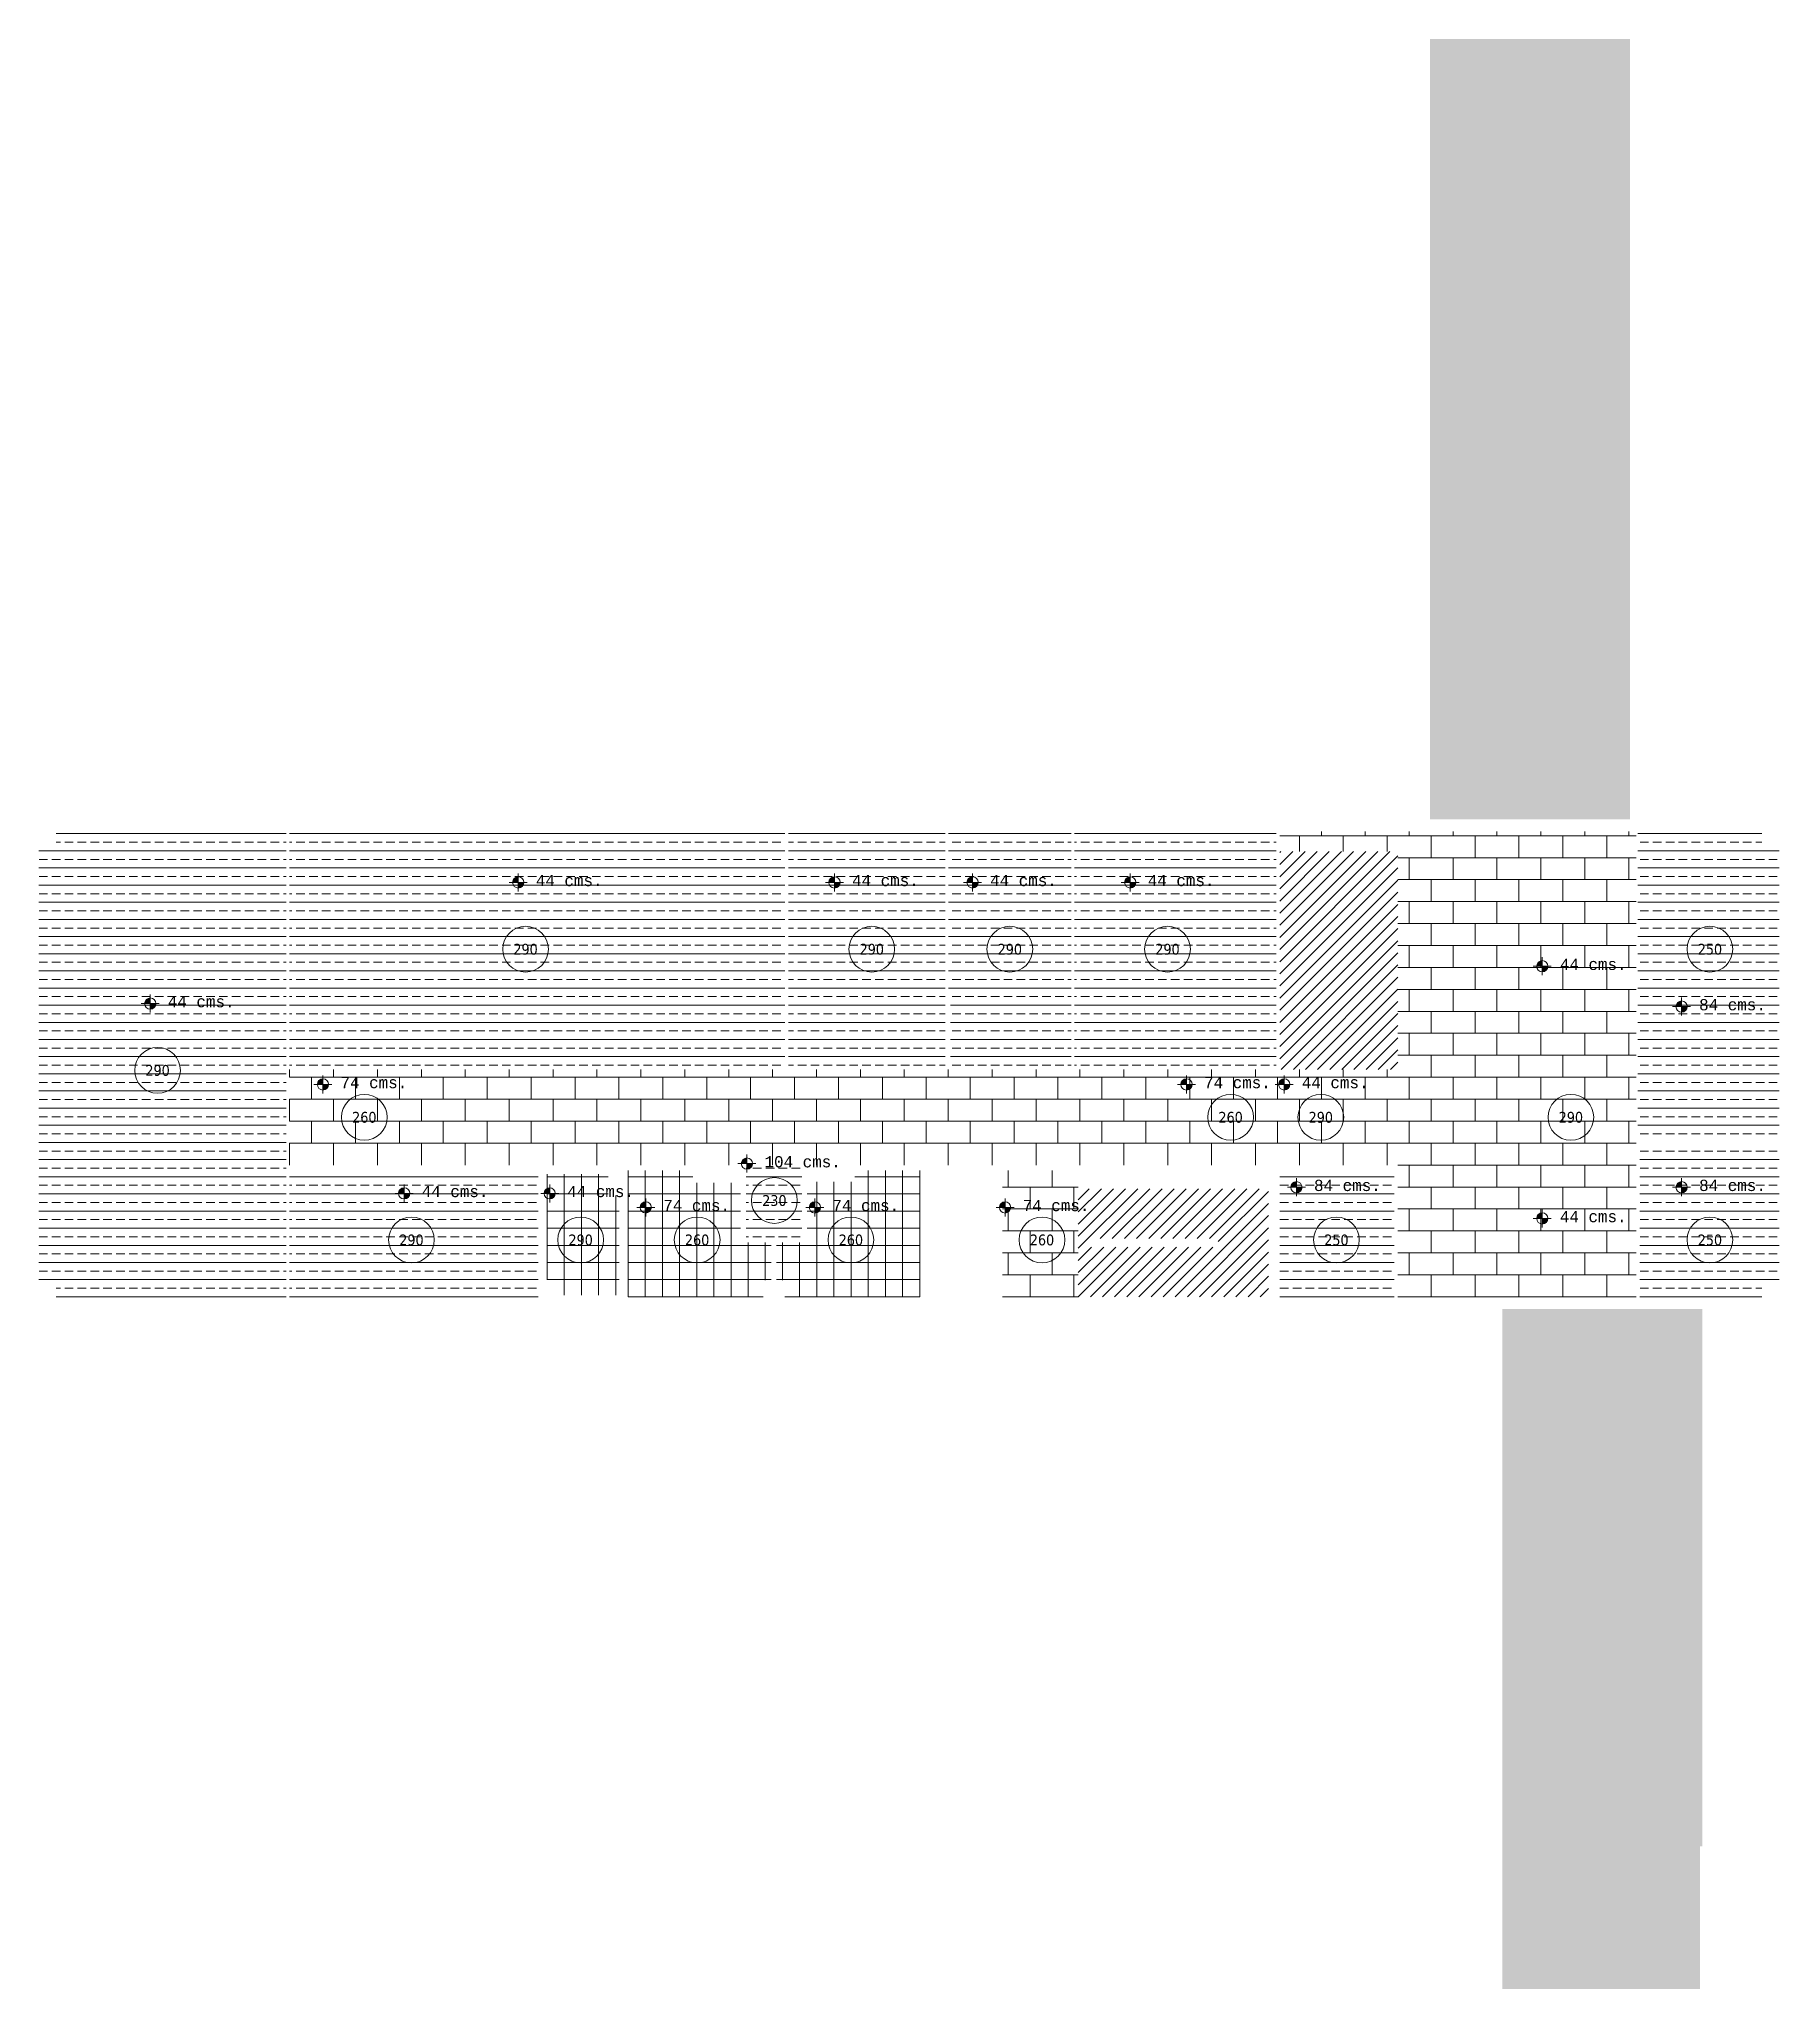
# Model space of a CAD drawing. Header units: millimetres. Extents: x 3383 to 4292, y 1469 to 1637.
# Drawn here: x 3675 to 3723.3, y 1525.3 to 1579.5 of the extents above; entities that cross this region are included whole.
import ezdxf
from ezdxf.enums import TextEntityAlignment as Align

# ---------------------------------------------------------------- set-up
doc = ezdxf.new("R2010")
doc.units = ezdxf.units.MM
doc.header["$LTSCALE"] = 0.0035
doc.layers.get('0').update_dxf_attribs({"lineweight": 5})
for name, color, linetype, lineweight in [('AT_chapa acero pintada', 7, 'Continuous', 5), ('AT_heraklith', 7, 'Continuous', 5), ('AT_practicable vinilico', 7, 'Continuous', 5), ('AT_rebocado y pintado', 7, 'Continuous', 5), ('AT_texto @ 0.1', 7, 'Continuous', 5), ('AT_vinilico continuo', 7, 'Continuous', 5)]:
    doc.layers.add(name, color=color, linetype=linetype, lineweight=lineweight)
doc.styles.get("Standard").update_dxf_attribs({"font": 'LUCON.TTF'})
doc.styles.add('Tahoma', font='TAHOMA.TTF')
pattern_1 = [(0, (3709.41853167076, 1544.564570129919), (0, 0.47625), []), (0, (3709.41853167076, 1544.802695129919), (0, 0.47625), [0.238125, -0.1190625])]
pattern_2 = [(45, (3703.818530642203, 1544.564570138053), (-0.1683798022700466, 0.1683798022700466), [])]

# ---------------------------------------------------------------- blocks, each defined once
blk = doc.blocks.new('Identificador - Métrico')
blk.add_circle((0, 0), 6.35)
at = {"style": 'Tahoma', "flags": 8}
blk.add_attdef('DETALLE Nº', text='', height=3, dxfattribs=at).set_placement((0, 0), align=Align.MIDDLE_CENTER)
blk = doc.blocks.new('Símbolo de elevación - Imperial')
at = {"color": 0}
for p, q in [((-0.09491887453623349, 0.1040738519268416), (0.105081125463812, 0.1040738519268416)), ((0.005081125463675562, 0.004073851926818861), (0.005081125463675562, 0.2040738519268643))]:
    blk.add_line(p, q, dxfattribs=at)
at = {"color": 0, "const_width": 0.0625}
for points in [[(0.005081125463675562, 0.1353238519268416, 0.4142135623730951), (-0.02616887453632444, 0.1040738519268416, 1)], [(0.005081125463675562, 0.0728238519268416, 0.4142135623730951), (0.03633112546367556, 0.1040738519268416, 1)]]:
    blk.add_lwpolyline(points, format="xyb", dxfattribs=at)
at = {"color": 0}
blk.add_circle((0.005081125463675562, 0.1040738519268416), 0.0625, dxfattribs=at)

msp = doc.modelspace()

# ---------------------------------------------------------------- hatches: boundary and pattern name
at = {"layer": 'AT_chapa acero pintada'}
h = msp.add_hatch(dxfattribs=at)
h.set_pattern_fill('ANSI35', color=256, scale=0.05, style=0)
h.set_pattern_definition([(45, (3713.586098490138, 1525.347827071862), (-0.2245064030267288, 0.2245064030267289), []), (45, (3713.810604990138, 1525.347827071862), (-0.2245064030267288, 0.2245064030267289), [0.396875, -0.079375, 0, -0.079375])])
h.paths.add_polyline_path([(3713.586098490138, 1557.825015883237), (3719.136098490138, 1557.825015883237), (3719.136098490138, 1579.485872544598), (3713.586098490138, 1579.485872544598)])
h.paths.add_polyline_path([(3715.598907505478, 1525.347827071862), (3721.084226669233, 1525.347827071864), (3721.084226669232, 1529.307827071862), (3721.148907491806, 1529.307827071861), (3721.148907491806, 1544.224570129919), (3715.598907505478, 1544.224570129919)])
at = {"layer": 'AT_heraklith'}
h = msp.add_hatch(dxfattribs=at)
h.set_pattern_fill('AR-B816', color=256, scale=0.003, style=0)
h.set_pattern_definition([(0, (3681.91853167731, 1544.56457012992), (0, 0.6096), []), (90, (3681.91853167731, 1544.56457012992), (-0.6096, 0.6096), [0.6096, -0.6096])])
h.paths.add_polyline_path([(3709.41853167076, 1548.224570477521), (3681.91853167731, 1548.224570477521), (3681.91853167731, 1550.874570129939), (3709.41853167076, 1550.874570129939)])
h.paths.add_polyline_path([(3712.694531705878, 1548.224570510867), (3712.694531705878, 1544.56457012992), (3719.31090749233, 1544.56457012992), (3719.31090749233, 1557.485015883238), (3709.418531967819, 1557.485015883238), (3709.418531924613, 1556.924570327513), (3712.694531684018, 1556.924570180297), (3712.694531705878, 1550.874570067315), (3709.41853167076, 1550.874570067315), (3709.41853167076, 1548.224570477521)])
h = msp.add_hatch(dxfattribs=at)
h.set_pattern_fill('AR-B816', color=256, scale=0.003, style=0)
h.set_pattern_definition([(0, (3689.068531574861, 1544.564570134686), (0, 0.6096), []), (90, (3689.068531574861, 1544.564570134686), (-0.6096, 0.6096), [0.6096, -0.6096])])
h.paths.add_polyline_path([(3703.818530642998, 1548.074539693204), (3701.718531564023, 1548.074539693204), (3701.718531564023, 1544.564570134686), (3703.818530642998, 1544.564570134686)])
at = {"layer": 'AT_practicable vinilico'}
h = msp.add_hatch(dxfattribs=at)
h.set_pattern_fill('ANSI37', color=256, scale=0.15, angle=45, style=0)
h.set_pattern_definition([(90, (3689.068531574861, 1544.564570134686), (-0.47625, 8.326672684688674e-17), []), (180, (3689.068531574861, 1544.564570134686), (-8.326672684688674e-17, -0.47625), [])])
h.paths.add_polyline_path([(3689.068531574861, 1547.974570245062), (3690.768531348389, 1547.97457024943), (3690.768531348256, 1547.374569876024), (3691.068531717986, 1547.374569875957), (3691.068531717371, 1544.614570288783), (3689.433531690995, 1544.614570261595), (3689.433531690995, 1545.039570116102), (3689.068531621528, 1545.039570110298)])
h = msp.add_hatch(dxfattribs=at)
h.set_pattern_fill('ANSI37', color=256, scale=0.15, angle=45, style=0)
h.set_pattern_definition([(90, (3691.318531594697, 1544.564570121576), (-0.47625, 8.326672684688674e-17), []), (180, (3691.318531594697, 1544.564570121576), (-8.326672684688674e-17, -0.47625), [])])
h.paths.add_polyline_path([(3691.318531728951, 1548.074570242975), (3693.118531718495, 1548.074570179489), (3693.118531706327, 1547.729570254916), (3694.443531573645, 1547.729570254916), (3694.443531574656, 1546.074570256666), (3695.293531596612, 1546.074570255786), (3695.293531595532, 1545.030357969824), (3695.06853159505, 1545.030357970056), (3695.068531598299, 1544.564570142995), (3691.318531594697, 1544.564570286429)])
h.paths.add_polyline_path([(3695.443531596613, 1546.074570257184), (3696.293531573646, 1546.074570256666), (3696.293531573646, 1547.754570254917), (3697.618531434793, 1547.754570254917), (3697.618531434793, 1548.074570242544), (3699.418531464274, 1548.074570242544), (3699.418531456068, 1544.564570121576), (3695.668531597472, 1544.564570121576), (3695.668531567093, 1545.030357970056), (3695.443531595532, 1545.030357970289)])
at = {"layer": 'AT_rebocado y pintado'}
h = msp.add_hatch(dxfattribs=at)
h.set_pattern_fill('ANSI31', color=256, scale=0.075, style=0)
h.set_pattern_definition(pattern_2)
h.paths.add_polyline_path([(3709.418531924613, 1556.924570327513), (3712.694531684018, 1556.924570327513), (3712.694531705878, 1550.874570067315), (3709.418531946474, 1550.874570067315)])
h = msp.add_hatch(dxfattribs=at)
h.set_pattern_fill('ANSI31', color=256, scale=0.075, style=0)
h.set_pattern_definition(pattern_2)
h.paths.add_polyline_path([(3703.818530642203, 1547.564570874552), (3709.10353167093, 1547.564570874552), (3709.10353167093, 1544.564570138053), (3703.818530642203, 1544.564570138053)])
h.paths.add_polyline_path([(3704.168531628254, 1546.184570134686), (3707.708531628256, 1546.184570134686), (3707.708531628256, 1545.944570134686), (3704.168531628254, 1545.944570134686)], flags=16)
at = {"layer": 'AT_vinilico continuo'}
h = msp.add_hatch(dxfattribs=at)
h.set_pattern_fill('BRASS', color=256, scale=0.075, style=0)
h.set_pattern_definition([(0, (3674.95853167747, 1544.564570129919), (0, 0.47625), []), (0, (3674.95853167747, 1544.802695129919), (0, 0.47625), [0.238125, -0.1190625])])
h.paths.add_polyline_path([(3681.818531677309, 1544.564570129919), (3675.433531684481, 1544.564570129919), (3675.433531684481, 1545.039570116101), (3674.95853167747, 1545.039570116101), (3674.95853167747, 1557.010015869418), (3675.433531684482, 1557.010015869418), (3675.433531684482, 1557.485015883238), (3681.818531677308, 1557.485015883238), (3681.818531677308, 1547.656572504472)])
h.paths.add_polyline_path([(3681.91853167731, 1550.974570129938), (3695.668531391437, 1550.974570129938), (3695.668531391437, 1557.485015883238), (3681.91853167731, 1557.485015883238)])
h.paths.add_polyline_path([(3695.768531391436, 1557.485015883238), (3700.118531685525, 1557.485015883238), (3700.118531685525, 1550.974570113396), (3695.768531391436, 1550.974570113396)])
h.paths.add_polyline_path([(3700.218531685526, 1557.485015883238), (3703.618531681129, 1557.485015883238), (3703.618531681129, 1550.974570129908), (3700.268531685525, 1550.974570113397), (3700.268531685525, 1553.124569511177), (3700.218531685526, 1553.124569511177), (3700.218531685526, 1554.12457007669)])
h.paths.add_polyline_path([(3703.718531681129, 1550.974570129908), (3709.318531665585, 1550.974570129908), (3709.318531665585, 1557.485015883238), (3703.718531681129, 1557.485015883238)])
h.paths.add_polyline_path([(3681.918531677309, 1544.564570129919), (3688.818531696297, 1544.564570129919), (3688.818531696297, 1548.124570236153), (3681.918531677309, 1548.124570236153)])
h = msp.add_hatch(dxfattribs=at)
h.set_pattern_fill('BRASS', color=256, scale=0.075, style=0)
h.set_pattern_definition(pattern_1)
h.paths.add_polyline_path([(3722.803531684485, 1557.485015883238), (3722.218531691528, 1557.485015883238), (3721.576004046601, 1557.485015883238), (3719.360702447987, 1557.485015883238), (3719.360907491777, 1548.874570129924), (3723.278531677469, 1548.874570129924), (3723.278531677469, 1550.774587809245), (3723.278531677469, 1557.010015869398), (3722.803531684485, 1557.010015869398)])
h = msp.add_hatch(dxfattribs=at)
h.set_pattern_fill('BRASS', color=256, scale=0.075, style=0)
h.set_pattern_definition(pattern_1)
h.paths.add_polyline_path([(3723.278531677469, 1548.774570129924), (3723.278531677469, 1545.039587809257), (3722.803531684484, 1545.039587809257), (3722.803531684484, 1544.564570129919), (3722.21853168455, 1544.564570129919), (3719.410907491785, 1544.564570129921), (3719.410907492273, 1548.774570129924)])
h = msp.add_hatch(dxfattribs=at)
h.set_pattern_fill('BRASS', color=256, scale=0.075, style=0)
h.set_pattern_definition([(0, (3689.068531574861, 1544.564570134686), (0, 0.47625), []), (0, (3689.068531574861, 1544.802695134686), (0, 0.47625), [0.238125, -0.1190625])])
h.paths.add_polyline_path([(3694.593531573646, 1546.224570256666), (3696.143531573646, 1546.224570256666), (3696.143531573646, 1548.224570244421), (3694.593531573646, 1548.224570244421)])
h = msp.add_hatch(dxfattribs=at)
h.set_pattern_fill('BRASS', color=256, scale=0.075, style=0)
h.set_pattern_definition(pattern_1)
h.paths.add_polyline_path([(3712.594531704229, 1548.124570510866), (3709.41853167076, 1548.124570510866), (3709.41853167076, 1544.564570129919), (3712.594531704229, 1544.564570129919)])

# ---------------------------------------------------------------- block references
at = {"layer": 'AT_texto @ 0.1'}
ref = msp.add_blockref('Símbolo de elevación - Imperial', (3688.254806834541, 1555.810712946924), dxfattribs=dict(at, xscale=2.5, yscale=2.5, zscale=2.5))
ref.add_attrib('ELEVACIÓN', '44 cms.', (3688.754806834534, 1555.966962946924), dxfattribs={"layer": '0', "color": 0, "height": 0.3125})
ref = msp.add_blockref('Símbolo de elevación - Imperial', (3697.036818082796, 1555.810712946924), dxfattribs=dict(at, xscale=2.5, yscale=2.5, zscale=2.5))
ref.add_attrib('ELEVACIÓN', '44 cms.', (3697.536818082789, 1555.966962946924), dxfattribs={"layer": '0', "color": 0, "height": 0.3125})
ref = msp.add_blockref('Símbolo de elevación - Imperial', (3700.870346485778, 1555.810712946924), dxfattribs=dict(at, xscale=2.5, yscale=2.5, zscale=2.5))
ref.add_attrib('ELEVACIÓN', '44 cms.', (3701.370346485771, 1555.966962946924), dxfattribs={"layer": '0', "color": 0, "height": 0.3125})
ref = msp.add_blockref('Símbolo de elevación - Imperial', (3705.248532521334, 1555.810712946924), dxfattribs=dict(at, xscale=2.5, yscale=2.5, zscale=2.5))
ref.add_attrib('ELEVACIÓN', '44 cms.', (3705.748532521327, 1555.966962946924), dxfattribs={"layer": '0', "color": 0, "height": 0.3125})
ref = msp.add_blockref('Identificador - Métrico', (3688.47007840424, 1554.215753720615), dxfattribs=dict(at, xscale=0.1, yscale=0.1, zscale=0.1))
ref.add_attrib('DETALLE Nº', '290', dxfattribs={"layer": '0', "height": 0.3, "style": 'Tahoma'}).set_placement((3688.47007840424, 1554.215753720615), align=Align.MIDDLE_CENTER)
ref = msp.add_blockref('Identificador - Métrico', (3698.085286874099, 1554.215753720615), dxfattribs=dict(at, xscale=0.1, yscale=0.1, zscale=0.1))
ref.add_attrib('DETALLE Nº', '290', dxfattribs={"layer": '0', "height": 0.3, "style": 'Tahoma'}).set_placement((3698.085286874099, 1554.215753720615), align=Align.MIDDLE_CENTER)
ref = msp.add_blockref('Identificador - Métrico', (3701.91881527708, 1554.215753720615), dxfattribs=dict(at, xscale=0.1, yscale=0.1, zscale=0.1))
ref.add_attrib('DETALLE Nº', '290', dxfattribs={"layer": '0', "height": 0.3, "style": 'Tahoma'}).set_placement((3701.91881527708, 1554.215753720615), align=Align.MIDDLE_CENTER)
ref = msp.add_blockref('Identificador - Métrico', (3706.297001312636, 1554.215753720615), dxfattribs=dict(at, xscale=0.1, yscale=0.1, zscale=0.1))
ref.add_attrib('DETALLE Nº', '290', dxfattribs={"layer": '0', "height": 0.3, "style": 'Tahoma'}).set_placement((3706.297001312636, 1554.215753720615), align=Align.MIDDLE_CENTER)
ref = msp.add_blockref('Identificador - Métrico', (3721.359911433959, 1554.215753720615), dxfattribs=dict(at, xscale=0.1, yscale=0.1, zscale=0.1))
ref.add_attrib('DETALLE Nº', '250', dxfattribs={"layer": '0', "height": 0.3, "style": 'Tahoma'}).set_placement((3721.359911433959, 1554.215753720615), align=Align.MIDDLE_CENTER)
ref = msp.add_blockref('Símbolo de elevación - Imperial', (3716.692760203298, 1553.482245624905), dxfattribs=dict(at, xscale=2.5, yscale=2.5, zscale=2.5))
ref.add_attrib('ELEVACIÓN', '44 cms.', (3717.192760203291, 1553.638495624905), dxfattribs={"layer": '0', "color": 0, "height": 0.3125})
ref = msp.add_blockref('Símbolo de elevación - Imperial', (3678.036423796372, 1552.446603956573), dxfattribs=dict(at, xscale=2.5, yscale=2.5, zscale=2.5))
ref.add_attrib('ELEVACIÓN', '44 cms.', (3678.536423796365, 1552.602853956573), dxfattribs={"layer": '0', "color": 0, "height": 0.3125})
ref = msp.add_blockref('Símbolo de elevación - Imperial', (3720.559865891649, 1552.362280516088), dxfattribs=dict(at, xscale=2.5, yscale=2.5, zscale=2.5))
ref.add_attrib('ELEVACIÓN', '84 cms.', (3721.059865891641, 1552.518530516088), dxfattribs={"layer": '0', "color": 0, "height": 0.3125})
ref = msp.add_blockref('Identificador - Métrico', (3678.251695366071, 1550.851644730265), dxfattribs=dict(at, xscale=0.1, yscale=0.1, zscale=0.1))
ref.add_attrib('DETALLE Nº', '290', dxfattribs={"layer": '0', "height": 0.3, "style": 'Tahoma'}).set_placement((3678.251695366071, 1550.851644730265), align=Align.MIDDLE_CENTER)
ref = msp.add_blockref('Símbolo de elevación - Imperial', (3682.831750074118, 1550.200252917762), dxfattribs=dict(at, xscale=2.5, yscale=2.5, zscale=2.5))
ref.add_attrib('ELEVACIÓN', '74 cms.', (3683.33175007411, 1550.356502917762), dxfattribs={"layer": '0', "color": 0, "height": 0.3125})
ref = msp.add_blockref('Símbolo de elevación - Imperial', (3706.812288396104, 1550.200252917762), dxfattribs=dict(at, xscale=2.5, yscale=2.5, zscale=2.5))
ref.add_attrib('ELEVACIÓN', '74 cms.', (3707.312288396097, 1550.356502917762), dxfattribs={"layer": '0', "color": 0, "height": 0.3125})
ref = msp.add_blockref('Símbolo de elevación - Imperial', (3709.526625399153, 1550.200252917762), dxfattribs=dict(at, xscale=2.5, yscale=2.5, zscale=2.5))
ref.add_attrib('ELEVACIÓN', '44 cms.', (3710.026625399146, 1550.356502917762), dxfattribs={"layer": '0', "color": 0, "height": 0.3125})
ref = msp.add_blockref('Identificador - Métrico', (3683.992497296536, 1549.54957030373), dxfattribs=dict(at, xscale=0.1, yscale=0.1, zscale=0.1))
ref.add_attrib('DETALLE Nº', '260', dxfattribs={"layer": '0', "height": 0.3, "style": 'Tahoma'}).set_placement((3683.992497296536, 1549.54957030373), align=Align.MIDDLE_CENTER)
ref = msp.add_blockref('Identificador - Métrico', (3708.049649007871, 1549.54957030373), dxfattribs=dict(at, xscale=0.1, yscale=0.1, zscale=0.1))
ref.add_attrib('DETALLE Nº', '260', dxfattribs={"layer": '0', "height": 0.3, "style": 'Tahoma'}).set_placement((3708.049649007871, 1549.54957030373), align=Align.MIDDLE_CENTER)
ref = msp.add_blockref('Identificador - Métrico', (3710.554259016958, 1549.54957030373), dxfattribs=dict(at, xscale=0.1, yscale=0.1, zscale=0.1))
ref.add_attrib('DETALLE Nº', '290', dxfattribs={"layer": '0', "height": 0.3, "style": 'Tahoma'}).set_placement((3710.554259016958, 1549.54957030373), align=Align.MIDDLE_CENTER)
ref = msp.add_blockref('Identificador - Métrico', (3717.49888714598, 1549.54957030373), dxfattribs=dict(at, xscale=0.1, yscale=0.1, zscale=0.1))
ref.add_attrib('DETALLE Nº', '290', dxfattribs={"layer": '0', "height": 0.3, "style": 'Tahoma'}).set_placement((3717.49888714598, 1549.54957030373), align=Align.MIDDLE_CENTER)
ref = msp.add_blockref('Símbolo de elevación - Imperial', (3694.605967122494, 1548.002589267038), dxfattribs=dict(at, xscale=2.5, yscale=2.5, zscale=2.5))
ref.add_attrib('ELEVACIÓN', '104 cms.', (3695.105967122487, 1548.158839267038), dxfattribs={"layer": '0', "color": 0, "height": 0.3125})
ref = msp.add_blockref('Identificador - Métrico', (3695.380374449826, 1547.239280446035), dxfattribs=dict(at, xscale=0.1, yscale=0.1, zscale=0.1))
ref.add_attrib('DETALLE Nº', '230', dxfattribs={"layer": '0', "height": 0.3, "style": 'Tahoma'}).set_placement((3695.380374449826, 1547.239280446035), align=Align.MIDDLE_CENTER)
ref = msp.add_blockref('Símbolo de elevación - Imperial', (3709.865561330443, 1547.345512352465), dxfattribs=dict(at, xscale=2.5, yscale=2.5, zscale=2.5))
ref.add_attrib('ELEVACIÓN', '84 cms.', (3710.365561330435, 1547.501762352465), dxfattribs={"layer": '0', "color": 0, "height": 0.3125})
ref = msp.add_blockref('Símbolo de elevación - Imperial', (3720.559865891649, 1547.345512352465), dxfattribs=dict(at, xscale=2.5, yscale=2.5, zscale=2.5))
ref.add_attrib('ELEVACIÓN', '84 cms.', (3721.059865891641, 1547.501762352465), dxfattribs={"layer": '0', "color": 0, "height": 0.3125})
ref = msp.add_blockref('Símbolo de elevación - Imperial', (3685.086808462498, 1547.176836325172), dxfattribs=dict(at, xscale=2.5, yscale=2.5, zscale=2.5))
ref.add_attrib('ELEVACIÓN', '44 cms.', (3685.586808462491, 1547.333086325172), dxfattribs={"layer": '0', "color": 0, "height": 0.3125})
ref = msp.add_blockref('Símbolo de elevación - Imperial', (3689.127427206122, 1547.176836325172), dxfattribs=dict(at, xscale=2.5, yscale=2.5, zscale=2.5))
ref.add_attrib('ELEVACIÓN', '44 cms.', (3689.627427206115, 1547.333086325172), dxfattribs={"layer": '0', "color": 0, "height": 0.3125})
ref = msp.add_blockref('Símbolo de elevación - Imperial', (3691.7949083438, 1546.787252049561), dxfattribs=dict(at, xscale=2.5, yscale=2.5, zscale=2.5))
ref.add_attrib('ELEVACIÓN', '74 cms.', (3692.294908343792, 1546.943502049561), dxfattribs={"layer": '0', "color": 0, "height": 0.3125})
ref = msp.add_blockref('Símbolo de elevación - Imperial', (3696.491437470118, 1546.787252049561), dxfattribs=dict(at, xscale=2.5, yscale=2.5, zscale=2.5))
ref.add_attrib('ELEVACIÓN', '74 cms.', (3696.991437470111, 1546.943502049561), dxfattribs={"layer": '0', "color": 0, "height": 0.3125})
ref = msp.add_blockref('Símbolo de elevación - Imperial', (3701.774659086012, 1546.787252049561), dxfattribs=dict(at, xscale=2.5, yscale=2.5, zscale=2.5))
ref.add_attrib('ELEVACIÓN', '74 cms.', (3702.274659086004, 1546.943502049561), dxfattribs={"layer": '0', "color": 0, "height": 0.3125})
ref = msp.add_blockref('Identificador - Métrico', (3685.302080032196, 1546.144401228318), dxfattribs=dict(at, xscale=0.1, yscale=0.1, zscale=0.1))
ref.add_attrib('DETALLE Nº', '290', dxfattribs={"layer": '0', "height": 0.3, "style": 'Tahoma'}).set_placement((3685.302080032196, 1546.144401228318), align=Align.MIDDLE_CENTER)
ref = msp.add_blockref('Identificador - Métrico', (3690.000223533399, 1546.144401228318), dxfattribs=dict(at, xscale=0.1, yscale=0.1, zscale=0.1))
ref.add_attrib('DETALLE Nº', '290', dxfattribs={"layer": '0', "height": 0.3, "style": 'Tahoma'}).set_placement((3690.000223533399, 1546.144401228318), align=Align.MIDDLE_CENTER)
ref = msp.add_blockref('Identificador - Métrico', (3693.235349644174, 1546.144401280989), dxfattribs=dict(at, xscale=0.1, yscale=0.1, zscale=0.1))
ref.add_attrib('DETALLE Nº', '260', dxfattribs={"layer": '0', "height": 0.3, "style": 'Tahoma'}).set_placement((3693.235349644174, 1546.144401280989), align=Align.MIDDLE_CENTER)
ref = msp.add_blockref('Identificador - Métrico', (3697.505045778778, 1546.144401280989), dxfattribs=dict(at, xscale=0.1, yscale=0.1, zscale=0.1))
ref.add_attrib('DETALLE Nº', '260', dxfattribs={"layer": '0', "height": 0.3, "style": 'Tahoma'}).set_placement((3697.505045778778, 1546.144401280989), align=Align.MIDDLE_CENTER)
ref = msp.add_blockref('Identificador - Métrico', (3702.812377302987, 1546.144401280989), dxfattribs=dict(at, xscale=0.1, yscale=0.1, zscale=0.1))
ref.add_attrib('DETALLE Nº', '260', dxfattribs={"layer": '0', "height": 0.3, "style": 'Tahoma'}).set_placement((3702.812377302987, 1546.144401280989), align=Align.MIDDLE_CENTER)
ref = msp.add_blockref('Identificador - Métrico', (3710.987785735897, 1546.144401280989), dxfattribs=dict(at, xscale=0.1, yscale=0.1, zscale=0.1))
ref.add_attrib('DETALLE Nº', '250', dxfattribs={"layer": '0', "height": 0.3, "style": 'Tahoma'}).set_placement((3710.987785735897, 1546.144401280989), align=Align.MIDDLE_CENTER)
ref = msp.add_blockref('Símbolo de elevación - Imperial', (3716.692760203298, 1546.480691280604), dxfattribs=dict(at, xscale=2.5, yscale=2.5, zscale=2.5))
ref.add_attrib('ELEVACIÓN', '44 cms.', (3717.192760203291, 1546.636941280604), dxfattribs={"layer": '0', "color": 0, "height": 0.3125})
ref = msp.add_blockref('Identificador - Métrico', (3721.359911433959, 1546.144401280989), dxfattribs=dict(at, xscale=0.1, yscale=0.1, zscale=0.1))
ref.add_attrib('DETALLE Nº', '250', dxfattribs={"layer": '0', "height": 0.3, "style": 'Tahoma'}).set_placement((3721.359911433959, 1546.144401280989), align=Align.MIDDLE_CENTER)

doc.saveas('drawing.dxf')
